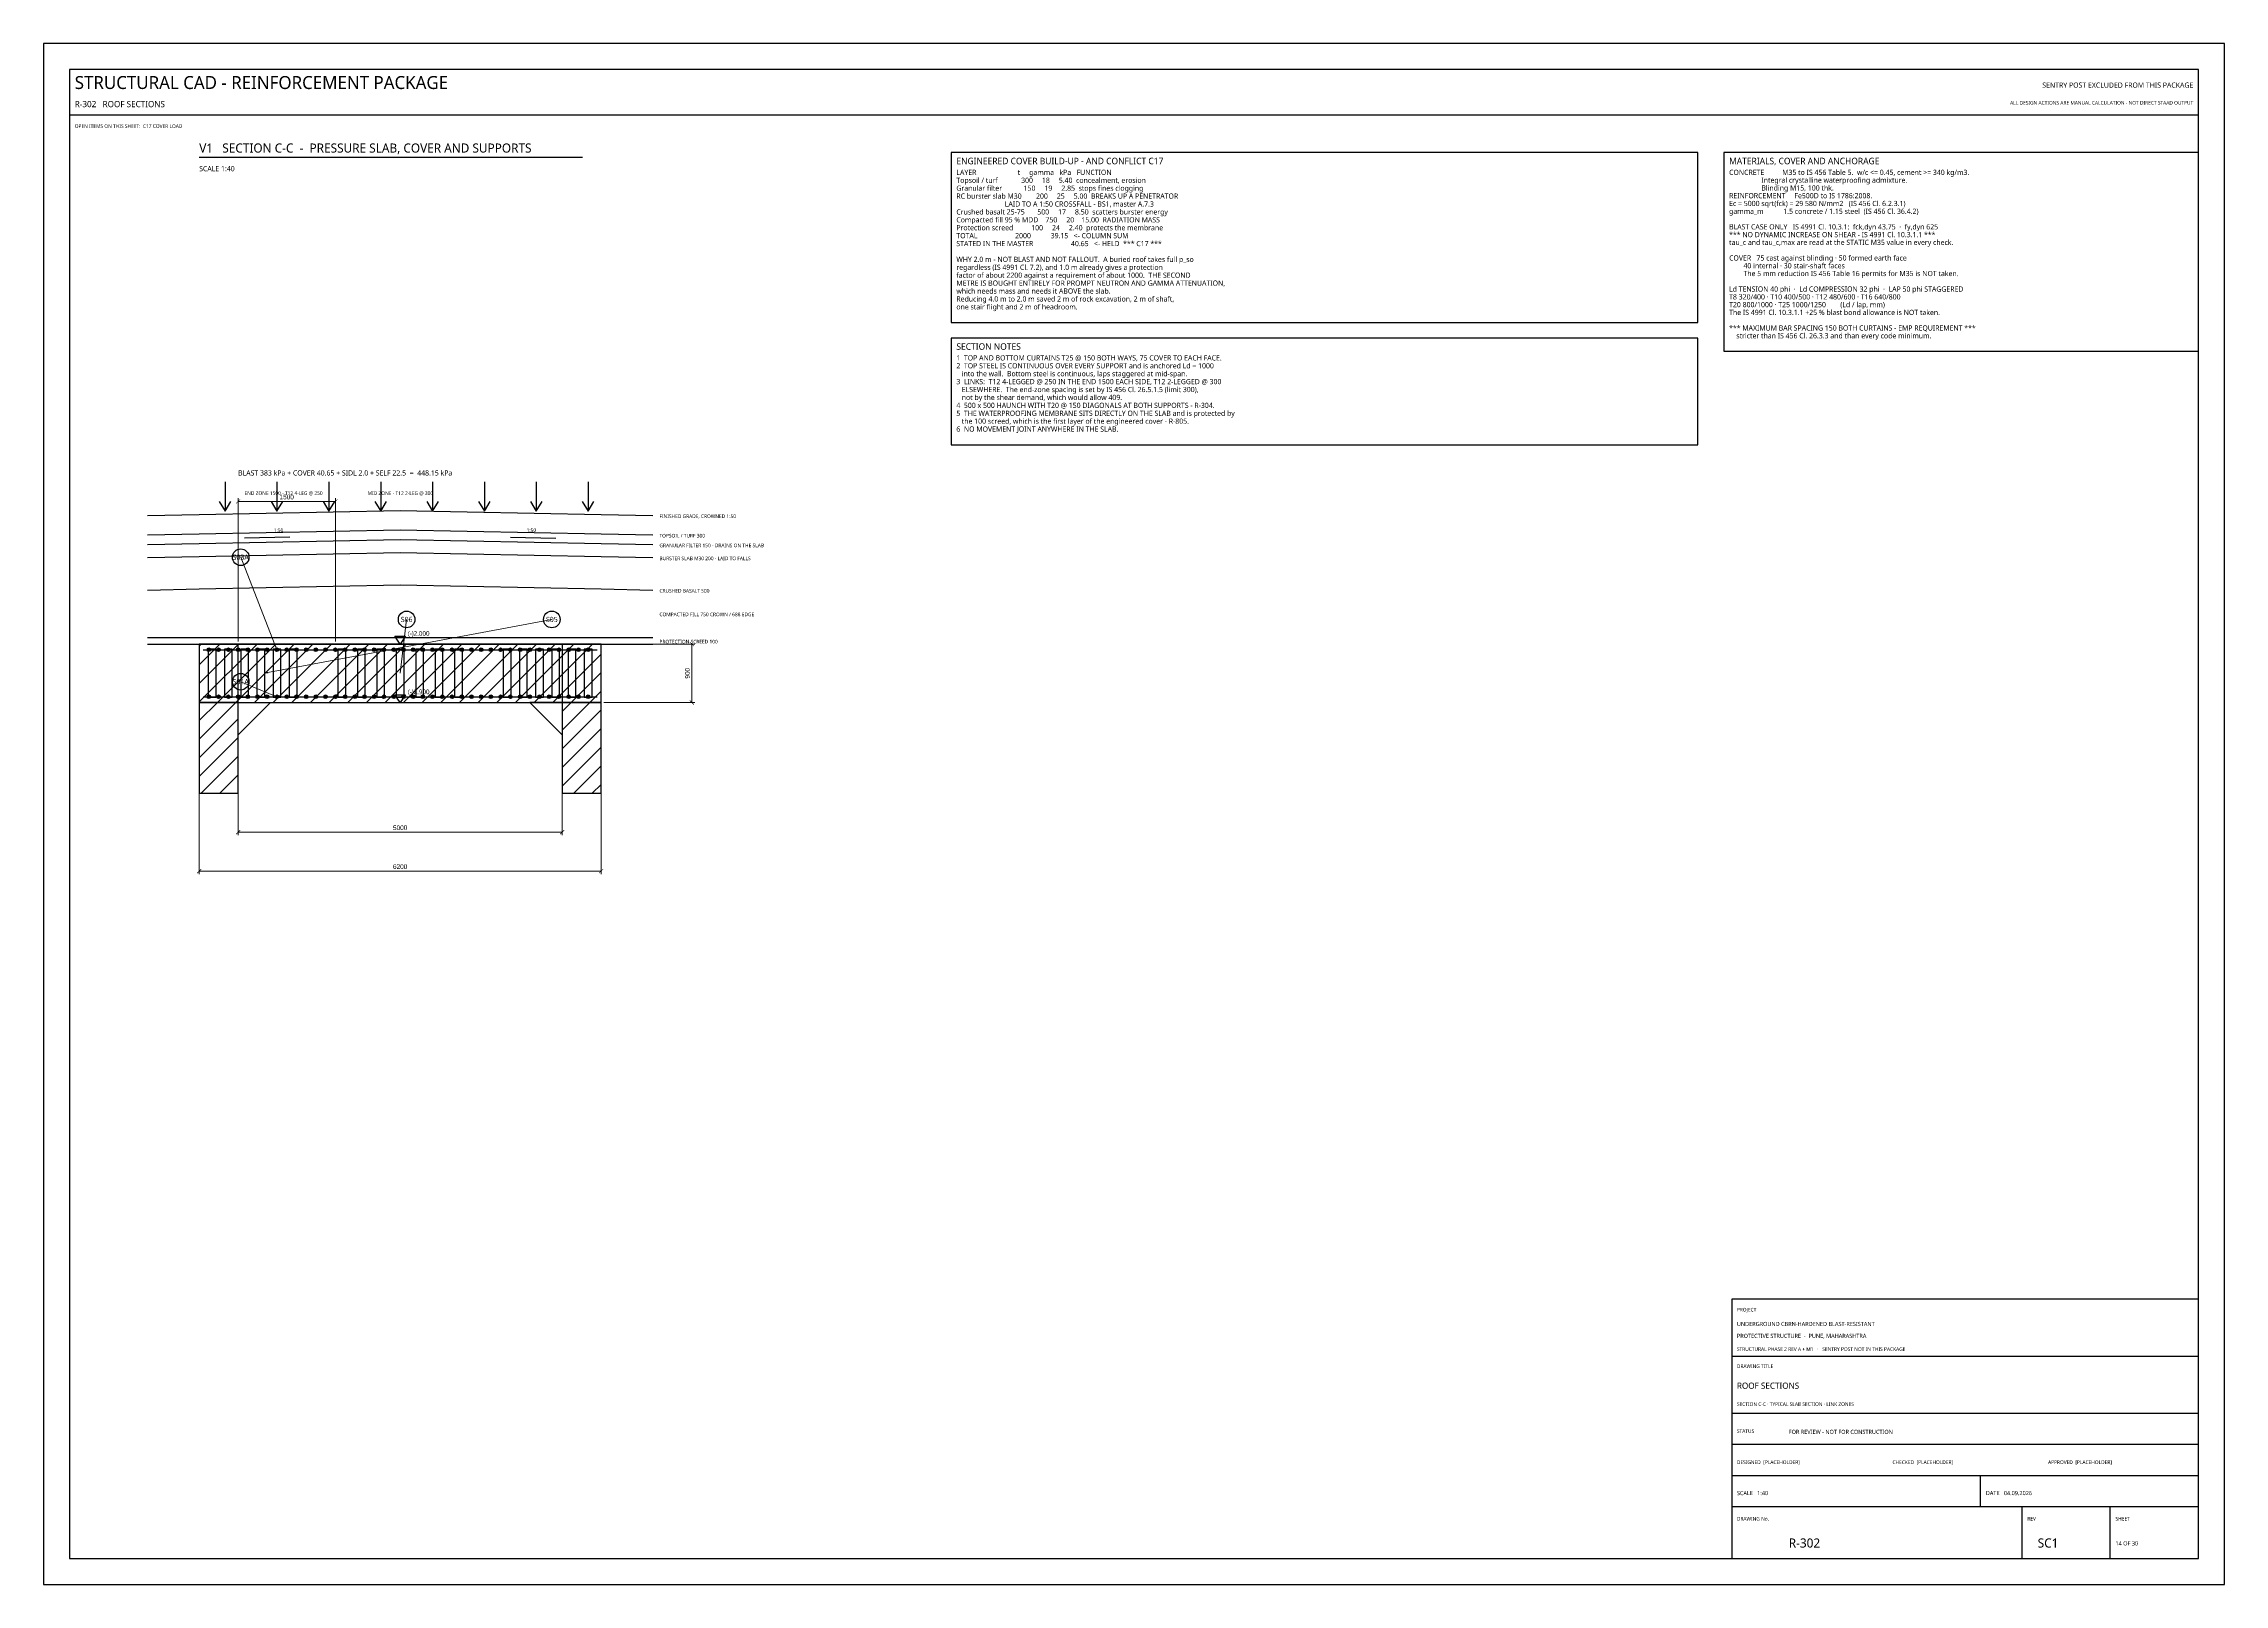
# Model space of a CAD drawing. Header units: millimetres. Extents: x 0 to 841, y 0 to 594.
import ezdxf
from ezdxf.enums import TextEntityAlignment as Align

# ---------------------------------------------------------------- set-up
doc = ezdxf.new("R2010")
doc.units = ezdxf.units.MM
for name, color, linetype in [('S-BLAST', 1, 'Continuous'), ('S-CALLOUT', 2, 'Continuous'), ('S-CONCRETE', 7, 'Continuous'), ('S-DIM', 4, 'Continuous'), ('S-EXISTING', 8, 'Continuous'), ('S-HATCH', 8, 'Continuous'), ('S-LEVEL', 4, 'Continuous'), ('S-NOTE', 7, 'Continuous'), ('S-REBAR-MAIN', 1, 'Continuous'), ('S-REBAR-STIRRUP', 6, 'Continuous'), ('S-TEXT', 7, 'Continuous'), ('S-TITLE', 7, 'Continuous'), ('S-WATERPROOF', 30, 'Continuous')]:
    doc.layers.add(name, color=color, linetype=linetype)
doc.styles.add('OpenSans', font='OpenSans-Regular.ttf')
doc.dimstyles.new('SC-DIM', dxfattribs={"dimtxt": 1.8, "dimasz": 1.6, "dimexe": 1.2, "dimexo": 1, "dimgap": 0.8, "dimtad": 1, "dimdec": 0, "dimblk": 'ARCHTICK', "dimcen": 2.5, "dimclrd": 4, "dimclre": 4, "dimclrt": 4, "dimazin": 3, "dimtfac": 1, "dimtmove": 0, "dimatfit": 3, "dimlwd": 13, "dimlwe": 13})

# ---------------------------------------------------------------- blocks, each defined once
blk = doc.blocks.new('_ARCHTICK')
at = {"color": 0, "linetype": 'BYBLOCK', "const_width": 0.15}
blk.add_lwpolyline([(-0.5, -0.5), (0.5, 0.5)], dxfattribs=at)
blk = doc.blocks.new('LEVELMK')
at = {"layer": 'S-LEVEL'}
blk.add_lwpolyline([(0, 0), (-2, 3), (2, 3), (0, 0)], close=True, dxfattribs=at)
blk = doc.blocks.new('BARMARK')
at = {"layer": 'S-CALLOUT'}
blk.add_circle((0, 0), 3.2, dxfattribs=at)

msp = doc.modelspace()

# ---------------------------------------------------------------- hatches: boundary and pattern name
at = {"layer": 'S-HATCH'}
h = msp.add_hatch(dxfattribs=at)
h.set_pattern_fill('ANSI31', scale=1.6)
h.paths.add_polyline_path([(60, 340), (215, 340), (215, 362.5), (60, 362.5)])
h = msp.add_hatch(dxfattribs=at)
h.set_pattern_fill('ANSI31', scale=1.6)
h.paths.add_polyline_path([(60, 305), (75, 305), (75, 340), (60, 340)])
h = msp.add_hatch(dxfattribs=at)
h.set_pattern_fill('ANSI31', scale=1.6)
h.paths.add_polyline_path([(200, 305), (215, 305), (215, 340), (200, 340)])
at = {"layer": 'S-REBAR-MAIN'}
for points in [[(64.45, 360.325), (64.397, 360.593), (64.245, 360.82), (64.018, 360.972), (63.75, 361.025), (63.482, 360.972), (63.255, 360.82), (63.103, 360.593), (63.05, 360.325), (63.103, 360.057), (63.255, 359.83), (63.482, 359.678), (63.75, 359.625), (64.018, 359.678), (64.245, 359.83), (64.397, 360.057)], [(68.2, 360.325), (68.147, 360.593), (67.995, 360.82), (67.768, 360.972), (67.5, 361.025), (67.232, 360.972), (67.005, 360.82), (66.853, 360.593), (66.8, 360.325), (66.853, 360.057), (67.005, 359.83), (67.232, 359.678), (67.5, 359.625), (67.768, 359.678), (67.995, 359.83), (68.147, 360.057)], [(71.95, 360.325), (71.897, 360.593), (71.745, 360.82), (71.518, 360.972), (71.25, 361.025), (70.982, 360.972), (70.755, 360.82), (70.603, 360.593), (70.55, 360.325), (70.603, 360.057), (70.755, 359.83), (70.982, 359.678), (71.25, 359.625), (71.518, 359.678), (71.745, 359.83), (71.897, 360.057)], [(75.7, 360.325), (75.647, 360.593), (75.495, 360.82), (75.268, 360.972), (75, 361.025), (74.732, 360.972), (74.505, 360.82), (74.353, 360.593), (74.3, 360.325), (74.353, 360.057), (74.505, 359.83), (74.732, 359.678), (75, 359.625), (75.268, 359.678), (75.495, 359.83), (75.647, 360.057)], [(79.45, 360.325), (79.397, 360.593), (79.245, 360.82), (79.018, 360.972), (78.75, 361.025), (78.482, 360.972), (78.255, 360.82), (78.103, 360.593), (78.05, 360.325), (78.103, 360.057), (78.255, 359.83), (78.482, 359.678), (78.75, 359.625), (79.018, 359.678), (79.245, 359.83), (79.397, 360.057)], [(83.2, 360.325), (83.147, 360.593), (82.995, 360.82), (82.768, 360.972), (82.5, 361.025), (82.232, 360.972), (82.005, 360.82), (81.853, 360.593), (81.8, 360.325), (81.853, 360.057), (82.005, 359.83), (82.232, 359.678), (82.5, 359.625), (82.768, 359.678), (82.995, 359.83), (83.147, 360.057)], [(86.95, 360.325), (86.897, 360.593), (86.745, 360.82), (86.518, 360.972), (86.25, 361.025), (85.982, 360.972), (85.755, 360.82), (85.603, 360.593), (85.55, 360.325), (85.603, 360.057), (85.755, 359.83), (85.982, 359.678), (86.25, 359.625), (86.518, 359.678), (86.745, 359.83), (86.897, 360.057)], [(90.7, 360.325), (90.647, 360.593), (90.495, 360.82), (90.268, 360.972), (90, 361.025), (89.732, 360.972), (89.505, 360.82), (89.353, 360.593), (89.3, 360.325), (89.353, 360.057), (89.505, 359.83), (89.732, 359.678), (90, 359.625), (90.268, 359.678), (90.495, 359.83), (90.647, 360.057)], [(94.45, 360.325), (94.397, 360.593), (94.245, 360.82), (94.018, 360.972), (93.75, 361.025), (93.482, 360.972), (93.255, 360.82), (93.103, 360.593), (93.05, 360.325), (93.103, 360.057), (93.255, 359.83), (93.482, 359.678), (93.75, 359.625), (94.018, 359.678), (94.245, 359.83), (94.397, 360.057)], [(98.2, 360.325), (98.147, 360.593), (97.995, 360.82), (97.768, 360.972), (97.5, 361.025), (97.232, 360.972), (97.005, 360.82), (96.853, 360.593), (96.8, 360.325), (96.853, 360.057), (97.005, 359.83), (97.232, 359.678), (97.5, 359.625), (97.768, 359.678), (97.995, 359.83), (98.147, 360.057)], [(101.95, 360.325), (101.897, 360.593), (101.745, 360.82), (101.518, 360.972), (101.25, 361.025), (100.982, 360.972), (100.755, 360.82), (100.603, 360.593), (100.55, 360.325), (100.603, 360.057), (100.755, 359.83), (100.982, 359.678), (101.25, 359.625), (101.518, 359.678), (101.745, 359.83), (101.897, 360.057)], [(105.7, 360.325), (105.647, 360.593), (105.495, 360.82), (105.268, 360.972), (105, 361.025), (104.732, 360.972), (104.505, 360.82), (104.353, 360.593), (104.3, 360.325), (104.353, 360.057), (104.505, 359.83), (104.732, 359.678), (105, 359.625), (105.268, 359.678), (105.495, 359.83), (105.647, 360.057)], [(109.45, 360.325), (109.397, 360.593), (109.245, 360.82), (109.018, 360.972), (108.75, 361.025), (108.482, 360.972), (108.255, 360.82), (108.103, 360.593), (108.05, 360.325), (108.103, 360.057), (108.255, 359.83), (108.482, 359.678), (108.75, 359.625), (109.018, 359.678), (109.245, 359.83), (109.397, 360.057)], [(113.2, 360.325), (113.147, 360.593), (112.995, 360.82), (112.768, 360.972), (112.5, 361.025), (112.232, 360.972), (112.005, 360.82), (111.853, 360.593), (111.8, 360.325), (111.853, 360.057), (112.005, 359.83), (112.232, 359.678), (112.5, 359.625), (112.768, 359.678), (112.995, 359.83), (113.147, 360.057)], [(116.95, 360.325), (116.897, 360.593), (116.745, 360.82), (116.518, 360.972), (116.25, 361.025), (115.982, 360.972), (115.755, 360.82), (115.603, 360.593), (115.55, 360.325), (115.603, 360.057), (115.755, 359.83), (115.982, 359.678), (116.25, 359.625), (116.518, 359.678), (116.745, 359.83), (116.897, 360.057)], [(120.7, 360.325), (120.647, 360.593), (120.495, 360.82), (120.268, 360.972), (120, 361.025), (119.732, 360.972), (119.505, 360.82), (119.353, 360.593), (119.3, 360.325), (119.353, 360.057), (119.505, 359.83), (119.732, 359.678), (120, 359.625), (120.268, 359.678), (120.495, 359.83), (120.647, 360.057)], [(124.45, 360.325), (124.397, 360.593), (124.245, 360.82), (124.018, 360.972), (123.75, 361.025), (123.482, 360.972), (123.255, 360.82), (123.103, 360.593), (123.05, 360.325), (123.103, 360.057), (123.255, 359.83), (123.482, 359.678), (123.75, 359.625), (124.018, 359.678), (124.245, 359.83), (124.397, 360.057)], [(128.2, 360.325), (128.147, 360.593), (127.995, 360.82), (127.768, 360.972), (127.5, 361.025), (127.232, 360.972), (127.005, 360.82), (126.853, 360.593), (126.8, 360.325), (126.853, 360.057), (127.005, 359.83), (127.232, 359.678), (127.5, 359.625), (127.768, 359.678), (127.995, 359.83), (128.147, 360.057)], [(131.95, 360.325), (131.897, 360.593), (131.745, 360.82), (131.518, 360.972), (131.25, 361.025), (130.982, 360.972), (130.755, 360.82), (130.603, 360.593), (130.55, 360.325), (130.603, 360.057), (130.755, 359.83), (130.982, 359.678), (131.25, 359.625), (131.518, 359.678), (131.745, 359.83), (131.897, 360.057)], [(135.7, 360.325), (135.647, 360.593), (135.495, 360.82), (135.268, 360.972), (135, 361.025), (134.732, 360.972), (134.505, 360.82), (134.353, 360.593), (134.3, 360.325), (134.353, 360.057), (134.505, 359.83), (134.732, 359.678), (135, 359.625), (135.268, 359.678), (135.495, 359.83), (135.647, 360.057)], [(139.45, 360.325), (139.397, 360.593), (139.245, 360.82), (139.018, 360.972), (138.75, 361.025), (138.482, 360.972), (138.255, 360.82), (138.103, 360.593), (138.05, 360.325), (138.103, 360.057), (138.255, 359.83), (138.482, 359.678), (138.75, 359.625), (139.018, 359.678), (139.245, 359.83), (139.397, 360.057)], [(143.2, 360.325), (143.147, 360.593), (142.995, 360.82), (142.768, 360.972), (142.5, 361.025), (142.232, 360.972), (142.005, 360.82), (141.853, 360.593), (141.8, 360.325), (141.853, 360.057), (142.005, 359.83), (142.232, 359.678), (142.5, 359.625), (142.768, 359.678), (142.995, 359.83), (143.147, 360.057)], [(146.95, 360.325), (146.897, 360.593), (146.745, 360.82), (146.518, 360.972), (146.25, 361.025), (145.982, 360.972), (145.755, 360.82), (145.603, 360.593), (145.55, 360.325), (145.603, 360.057), (145.755, 359.83), (145.982, 359.678), (146.25, 359.625), (146.518, 359.678), (146.745, 359.83), (146.897, 360.057)], [(150.7, 360.325), (150.647, 360.593), (150.495, 360.82), (150.268, 360.972), (150, 361.025), (149.732, 360.972), (149.505, 360.82), (149.353, 360.593), (149.3, 360.325), (149.353, 360.057), (149.505, 359.83), (149.732, 359.678), (150, 359.625), (150.268, 359.678), (150.495, 359.83), (150.647, 360.057)], [(154.45, 360.325), (154.397, 360.593), (154.245, 360.82), (154.018, 360.972), (153.75, 361.025), (153.482, 360.972), (153.255, 360.82), (153.103, 360.593), (153.05, 360.325), (153.103, 360.057), (153.255, 359.83), (153.482, 359.678), (153.75, 359.625), (154.018, 359.678), (154.245, 359.83), (154.397, 360.057)], [(158.2, 360.325), (158.147, 360.593), (157.995, 360.82), (157.768, 360.972), (157.5, 361.025), (157.232, 360.972), (157.005, 360.82), (156.853, 360.593), (156.8, 360.325), (156.853, 360.057), (157.005, 359.83), (157.232, 359.678), (157.5, 359.625), (157.768, 359.678), (157.995, 359.83), (158.147, 360.057)], [(161.95, 360.325), (161.897, 360.593), (161.745, 360.82), (161.518, 360.972), (161.25, 361.025), (160.982, 360.972), (160.755, 360.82), (160.603, 360.593), (160.55, 360.325), (160.603, 360.057), (160.755, 359.83), (160.982, 359.678), (161.25, 359.625), (161.518, 359.678), (161.745, 359.83), (161.897, 360.057)], [(165.7, 360.325), (165.647, 360.593), (165.495, 360.82), (165.268, 360.972), (165, 361.025), (164.732, 360.972), (164.505, 360.82), (164.353, 360.593), (164.3, 360.325), (164.353, 360.057), (164.505, 359.83), (164.732, 359.678), (165, 359.625), (165.268, 359.678), (165.495, 359.83), (165.647, 360.057)], [(169.45, 360.325), (169.397, 360.593), (169.245, 360.82), (169.018, 360.972), (168.75, 361.025), (168.482, 360.972), (168.255, 360.82), (168.103, 360.593), (168.05, 360.325), (168.103, 360.057), (168.255, 359.83), (168.482, 359.678), (168.75, 359.625), (169.018, 359.678), (169.245, 359.83), (169.397, 360.057)], [(173.2, 360.325), (173.147, 360.593), (172.995, 360.82), (172.768, 360.972), (172.5, 361.025), (172.232, 360.972), (172.005, 360.82), (171.853, 360.593), (171.8, 360.325), (171.853, 360.057), (172.005, 359.83), (172.232, 359.678), (172.5, 359.625), (172.768, 359.678), (172.995, 359.83), (173.147, 360.057)], [(176.95, 360.325), (176.897, 360.593), (176.745, 360.82), (176.518, 360.972), (176.25, 361.025), (175.982, 360.972), (175.755, 360.82), (175.603, 360.593), (175.55, 360.325), (175.603, 360.057), (175.755, 359.83), (175.982, 359.678), (176.25, 359.625), (176.518, 359.678), (176.745, 359.83), (176.897, 360.057)], [(180.7, 360.325), (180.647, 360.593), (180.495, 360.82), (180.268, 360.972), (180, 361.025), (179.732, 360.972), (179.505, 360.82), (179.353, 360.593), (179.3, 360.325), (179.353, 360.057), (179.505, 359.83), (179.732, 359.678), (180, 359.625), (180.268, 359.678), (180.495, 359.83), (180.647, 360.057)], [(184.45, 360.325), (184.397, 360.593), (184.245, 360.82), (184.018, 360.972), (183.75, 361.025), (183.482, 360.972), (183.255, 360.82), (183.103, 360.593), (183.05, 360.325), (183.103, 360.057), (183.255, 359.83), (183.482, 359.678), (183.75, 359.625), (184.018, 359.678), (184.245, 359.83), (184.397, 360.057)], [(188.2, 360.325), (188.147, 360.593), (187.995, 360.82), (187.768, 360.972), (187.5, 361.025), (187.232, 360.972), (187.005, 360.82), (186.853, 360.593), (186.8, 360.325), (186.853, 360.057), (187.005, 359.83), (187.232, 359.678), (187.5, 359.625), (187.768, 359.678), (187.995, 359.83), (188.147, 360.057)], [(191.95, 360.325), (191.897, 360.593), (191.745, 360.82), (191.518, 360.972), (191.25, 361.025), (190.982, 360.972), (190.755, 360.82), (190.603, 360.593), (190.55, 360.325), (190.603, 360.057), (190.755, 359.83), (190.982, 359.678), (191.25, 359.625), (191.518, 359.678), (191.745, 359.83), (191.897, 360.057)], [(195.7, 360.325), (195.647, 360.593), (195.495, 360.82), (195.268, 360.972), (195, 361.025), (194.732, 360.972), (194.505, 360.82), (194.353, 360.593), (194.3, 360.325), (194.353, 360.057), (194.505, 359.83), (194.732, 359.678), (195, 359.625), (195.268, 359.678), (195.495, 359.83), (195.647, 360.057)], [(199.45, 360.325), (199.397, 360.593), (199.245, 360.82), (199.018, 360.972), (198.75, 361.025), (198.482, 360.972), (198.255, 360.82), (198.103, 360.593), (198.05, 360.325), (198.103, 360.057), (198.255, 359.83), (198.482, 359.678), (198.75, 359.625), (199.018, 359.678), (199.245, 359.83), (199.397, 360.057)], [(203.2, 360.325), (203.147, 360.593), (202.995, 360.82), (202.768, 360.972), (202.5, 361.025), (202.232, 360.972), (202.005, 360.82), (201.853, 360.593), (201.8, 360.325), (201.853, 360.057), (202.005, 359.83), (202.232, 359.678), (202.5, 359.625), (202.768, 359.678), (202.995, 359.83), (203.147, 360.057)], [(206.95, 360.325), (206.897, 360.593), (206.745, 360.82), (206.518, 360.972), (206.25, 361.025), (205.982, 360.972), (205.755, 360.82), (205.603, 360.593), (205.55, 360.325), (205.603, 360.057), (205.755, 359.83), (205.982, 359.678), (206.25, 359.625), (206.518, 359.678), (206.745, 359.83), (206.897, 360.057)], [(210.7, 360.325), (210.647, 360.593), (210.495, 360.82), (210.268, 360.972), (210, 361.025), (209.732, 360.972), (209.505, 360.82), (209.353, 360.593), (209.3, 360.325), (209.353, 360.057), (209.505, 359.83), (209.732, 359.678), (210, 359.625), (210.268, 359.678), (210.495, 359.83), (210.647, 360.057)], [(64.45, 342.2), (64.397, 342.468), (64.245, 342.695), (64.018, 342.847), (63.75, 342.9), (63.482, 342.847), (63.255, 342.695), (63.103, 342.468), (63.05, 342.2), (63.103, 341.932), (63.255, 341.705), (63.482, 341.553), (63.75, 341.5), (64.018, 341.553), (64.245, 341.705), (64.397, 341.932)], [(68.2, 342.2), (68.147, 342.468), (67.995, 342.695), (67.768, 342.847), (67.5, 342.9), (67.232, 342.847), (67.005, 342.695), (66.853, 342.468), (66.8, 342.2), (66.853, 341.932), (67.005, 341.705), (67.232, 341.553), (67.5, 341.5), (67.768, 341.553), (67.995, 341.705), (68.147, 341.932)], [(71.95, 342.2), (71.897, 342.468), (71.745, 342.695), (71.518, 342.847), (71.25, 342.9), (70.982, 342.847), (70.755, 342.695), (70.603, 342.468), (70.55, 342.2), (70.603, 341.932), (70.755, 341.705), (70.982, 341.553), (71.25, 341.5), (71.518, 341.553), (71.745, 341.705), (71.897, 341.932)], [(75.7, 342.2), (75.647, 342.468), (75.495, 342.695), (75.268, 342.847), (75, 342.9), (74.732, 342.847), (74.505, 342.695), (74.353, 342.468), (74.3, 342.2), (74.353, 341.932), (74.505, 341.705), (74.732, 341.553), (75, 341.5), (75.268, 341.553), (75.495, 341.705), (75.647, 341.932)], [(79.45, 342.2), (79.397, 342.468), (79.245, 342.695), (79.018, 342.847), (78.75, 342.9), (78.482, 342.847), (78.255, 342.695), (78.103, 342.468), (78.05, 342.2), (78.103, 341.932), (78.255, 341.705), (78.482, 341.553), (78.75, 341.5), (79.018, 341.553), (79.245, 341.705), (79.397, 341.932)], [(83.2, 342.2), (83.147, 342.468), (82.995, 342.695), (82.768, 342.847), (82.5, 342.9), (82.232, 342.847), (82.005, 342.695), (81.853, 342.468), (81.8, 342.2), (81.853, 341.932), (82.005, 341.705), (82.232, 341.553), (82.5, 341.5), (82.768, 341.553), (82.995, 341.705), (83.147, 341.932)], [(86.95, 342.2), (86.897, 342.468), (86.745, 342.695), (86.518, 342.847), (86.25, 342.9), (85.982, 342.847), (85.755, 342.695), (85.603, 342.468), (85.55, 342.2), (85.603, 341.932), (85.755, 341.705), (85.982, 341.553), (86.25, 341.5), (86.518, 341.553), (86.745, 341.705), (86.897, 341.932)], [(90.7, 342.2), (90.647, 342.468), (90.495, 342.695), (90.268, 342.847), (90, 342.9), (89.732, 342.847), (89.505, 342.695), (89.353, 342.468), (89.3, 342.2), (89.353, 341.932), (89.505, 341.705), (89.732, 341.553), (90, 341.5), (90.268, 341.553), (90.495, 341.705), (90.647, 341.932)], [(94.45, 342.2), (94.397, 342.468), (94.245, 342.695), (94.018, 342.847), (93.75, 342.9), (93.482, 342.847), (93.255, 342.695), (93.103, 342.468), (93.05, 342.2), (93.103, 341.932), (93.255, 341.705), (93.482, 341.553), (93.75, 341.5), (94.018, 341.553), (94.245, 341.705), (94.397, 341.932)], [(98.2, 342.2), (98.147, 342.468), (97.995, 342.695), (97.768, 342.847), (97.5, 342.9), (97.232, 342.847), (97.005, 342.695), (96.853, 342.468), (96.8, 342.2), (96.853, 341.932), (97.005, 341.705), (97.232, 341.553), (97.5, 341.5), (97.768, 341.553), (97.995, 341.705), (98.147, 341.932)], [(101.95, 342.2), (101.897, 342.468), (101.745, 342.695), (101.518, 342.847), (101.25, 342.9), (100.982, 342.847), (100.755, 342.695), (100.603, 342.468), (100.55, 342.2), (100.603, 341.932), (100.755, 341.705), (100.982, 341.553), (101.25, 341.5), (101.518, 341.553), (101.745, 341.705), (101.897, 341.932)], [(105.7, 342.2), (105.647, 342.468), (105.495, 342.695), (105.268, 342.847), (105, 342.9), (104.732, 342.847), (104.505, 342.695), (104.353, 342.468), (104.3, 342.2), (104.353, 341.932), (104.505, 341.705), (104.732, 341.553), (105, 341.5), (105.268, 341.553), (105.495, 341.705), (105.647, 341.932)], [(109.45, 342.2), (109.397, 342.468), (109.245, 342.695), (109.018, 342.847), (108.75, 342.9), (108.482, 342.847), (108.255, 342.695), (108.103, 342.468), (108.05, 342.2), (108.103, 341.932), (108.255, 341.705), (108.482, 341.553), (108.75, 341.5), (109.018, 341.553), (109.245, 341.705), (109.397, 341.932)], [(113.2, 342.2), (113.147, 342.468), (112.995, 342.695), (112.768, 342.847), (112.5, 342.9), (112.232, 342.847), (112.005, 342.695), (111.853, 342.468), (111.8, 342.2), (111.853, 341.932), (112.005, 341.705), (112.232, 341.553), (112.5, 341.5), (112.768, 341.553), (112.995, 341.705), (113.147, 341.932)], [(116.95, 342.2), (116.897, 342.468), (116.745, 342.695), (116.518, 342.847), (116.25, 342.9), (115.982, 342.847), (115.755, 342.695), (115.603, 342.468), (115.55, 342.2), (115.603, 341.932), (115.755, 341.705), (115.982, 341.553), (116.25, 341.5), (116.518, 341.553), (116.745, 341.705), (116.897, 341.932)], [(120.7, 342.2), (120.647, 342.468), (120.495, 342.695), (120.268, 342.847), (120, 342.9), (119.732, 342.847), (119.505, 342.695), (119.353, 342.468), (119.3, 342.2), (119.353, 341.932), (119.505, 341.705), (119.732, 341.553), (120, 341.5), (120.268, 341.553), (120.495, 341.705), (120.647, 341.932)], [(124.45, 342.2), (124.397, 342.468), (124.245, 342.695), (124.018, 342.847), (123.75, 342.9), (123.482, 342.847), (123.255, 342.695), (123.103, 342.468), (123.05, 342.2), (123.103, 341.932), (123.255, 341.705), (123.482, 341.553), (123.75, 341.5), (124.018, 341.553), (124.245, 341.705), (124.397, 341.932)], [(128.2, 342.2), (128.147, 342.468), (127.995, 342.695), (127.768, 342.847), (127.5, 342.9), (127.232, 342.847), (127.005, 342.695), (126.853, 342.468), (126.8, 342.2), (126.853, 341.932), (127.005, 341.705), (127.232, 341.553), (127.5, 341.5), (127.768, 341.553), (127.995, 341.705), (128.147, 341.932)], [(131.95, 342.2), (131.897, 342.468), (131.745, 342.695), (131.518, 342.847), (131.25, 342.9), (130.982, 342.847), (130.755, 342.695), (130.603, 342.468), (130.55, 342.2), (130.603, 341.932), (130.755, 341.705), (130.982, 341.553), (131.25, 341.5), (131.518, 341.553), (131.745, 341.705), (131.897, 341.932)], [(135.7, 342.2), (135.647, 342.468), (135.495, 342.695), (135.268, 342.847), (135, 342.9), (134.732, 342.847), (134.505, 342.695), (134.353, 342.468), (134.3, 342.2), (134.353, 341.932), (134.505, 341.705), (134.732, 341.553), (135, 341.5), (135.268, 341.553), (135.495, 341.705), (135.647, 341.932)], [(139.45, 342.2), (139.397, 342.468), (139.245, 342.695), (139.018, 342.847), (138.75, 342.9), (138.482, 342.847), (138.255, 342.695), (138.103, 342.468), (138.05, 342.2), (138.103, 341.932), (138.255, 341.705), (138.482, 341.553), (138.75, 341.5), (139.018, 341.553), (139.245, 341.705), (139.397, 341.932)], [(143.2, 342.2), (143.147, 342.468), (142.995, 342.695), (142.768, 342.847), (142.5, 342.9), (142.232, 342.847), (142.005, 342.695), (141.853, 342.468), (141.8, 342.2), (141.853, 341.932), (142.005, 341.705), (142.232, 341.553), (142.5, 341.5), (142.768, 341.553), (142.995, 341.705), (143.147, 341.932)], [(146.95, 342.2), (146.897, 342.468), (146.745, 342.695), (146.518, 342.847), (146.25, 342.9), (145.982, 342.847), (145.755, 342.695), (145.603, 342.468), (145.55, 342.2), (145.603, 341.932), (145.755, 341.705), (145.982, 341.553), (146.25, 341.5), (146.518, 341.553), (146.745, 341.705), (146.897, 341.932)], [(150.7, 342.2), (150.647, 342.468), (150.495, 342.695), (150.268, 342.847), (150, 342.9), (149.732, 342.847), (149.505, 342.695), (149.353, 342.468), (149.3, 342.2), (149.353, 341.932), (149.505, 341.705), (149.732, 341.553), (150, 341.5), (150.268, 341.553), (150.495, 341.705), (150.647, 341.932)], [(154.45, 342.2), (154.397, 342.468), (154.245, 342.695), (154.018, 342.847), (153.75, 342.9), (153.482, 342.847), (153.255, 342.695), (153.103, 342.468), (153.05, 342.2), (153.103, 341.932), (153.255, 341.705), (153.482, 341.553), (153.75, 341.5), (154.018, 341.553), (154.245, 341.705), (154.397, 341.932)], [(158.2, 342.2), (158.147, 342.468), (157.995, 342.695), (157.768, 342.847), (157.5, 342.9), (157.232, 342.847), (157.005, 342.695), (156.853, 342.468), (156.8, 342.2), (156.853, 341.932), (157.005, 341.705), (157.232, 341.553), (157.5, 341.5), (157.768, 341.553), (157.995, 341.705), (158.147, 341.932)], [(161.95, 342.2), (161.897, 342.468), (161.745, 342.695), (161.518, 342.847), (161.25, 342.9), (160.982, 342.847), (160.755, 342.695), (160.603, 342.468), (160.55, 342.2), (160.603, 341.932), (160.755, 341.705), (160.982, 341.553), (161.25, 341.5), (161.518, 341.553), (161.745, 341.705), (161.897, 341.932)], [(165.7, 342.2), (165.647, 342.468), (165.495, 342.695), (165.268, 342.847), (165, 342.9), (164.732, 342.847), (164.505, 342.695), (164.353, 342.468), (164.3, 342.2), (164.353, 341.932), (164.505, 341.705), (164.732, 341.553), (165, 341.5), (165.268, 341.553), (165.495, 341.705), (165.647, 341.932)], [(169.45, 342.2), (169.397, 342.468), (169.245, 342.695), (169.018, 342.847), (168.75, 342.9), (168.482, 342.847), (168.255, 342.695), (168.103, 342.468), (168.05, 342.2), (168.103, 341.932), (168.255, 341.705), (168.482, 341.553), (168.75, 341.5), (169.018, 341.553), (169.245, 341.705), (169.397, 341.932)], [(173.2, 342.2), (173.147, 342.468), (172.995, 342.695), (172.768, 342.847), (172.5, 342.9), (172.232, 342.847), (172.005, 342.695), (171.853, 342.468), (171.8, 342.2), (171.853, 341.932), (172.005, 341.705), (172.232, 341.553), (172.5, 341.5), (172.768, 341.553), (172.995, 341.705), (173.147, 341.932)], [(176.95, 342.2), (176.897, 342.468), (176.745, 342.695), (176.518, 342.847), (176.25, 342.9), (175.982, 342.847), (175.755, 342.695), (175.603, 342.468), (175.55, 342.2), (175.603, 341.932), (175.755, 341.705), (175.982, 341.553), (176.25, 341.5), (176.518, 341.553), (176.745, 341.705), (176.897, 341.932)], [(180.7, 342.2), (180.647, 342.468), (180.495, 342.695), (180.268, 342.847), (180, 342.9), (179.732, 342.847), (179.505, 342.695), (179.353, 342.468), (179.3, 342.2), (179.353, 341.932), (179.505, 341.705), (179.732, 341.553), (180, 341.5), (180.268, 341.553), (180.495, 341.705), (180.647, 341.932)], [(184.45, 342.2), (184.397, 342.468), (184.245, 342.695), (184.018, 342.847), (183.75, 342.9), (183.482, 342.847), (183.255, 342.695), (183.103, 342.468), (183.05, 342.2), (183.103, 341.932), (183.255, 341.705), (183.482, 341.553), (183.75, 341.5), (184.018, 341.553), (184.245, 341.705), (184.397, 341.932)], [(188.2, 342.2), (188.147, 342.468), (187.995, 342.695), (187.768, 342.847), (187.5, 342.9), (187.232, 342.847), (187.005, 342.695), (186.853, 342.468), (186.8, 342.2), (186.853, 341.932), (187.005, 341.705), (187.232, 341.553), (187.5, 341.5), (187.768, 341.553), (187.995, 341.705), (188.147, 341.932)], [(191.95, 342.2), (191.897, 342.468), (191.745, 342.695), (191.518, 342.847), (191.25, 342.9), (190.982, 342.847), (190.755, 342.695), (190.603, 342.468), (190.55, 342.2), (190.603, 341.932), (190.755, 341.705), (190.982, 341.553), (191.25, 341.5), (191.518, 341.553), (191.745, 341.705), (191.897, 341.932)], [(195.7, 342.2), (195.647, 342.468), (195.495, 342.695), (195.268, 342.847), (195, 342.9), (194.732, 342.847), (194.505, 342.695), (194.353, 342.468), (194.3, 342.2), (194.353, 341.932), (194.505, 341.705), (194.732, 341.553), (195, 341.5), (195.268, 341.553), (195.495, 341.705), (195.647, 341.932)], [(199.45, 342.2), (199.397, 342.468), (199.245, 342.695), (199.018, 342.847), (198.75, 342.9), (198.482, 342.847), (198.255, 342.695), (198.103, 342.468), (198.05, 342.2), (198.103, 341.932), (198.255, 341.705), (198.482, 341.553), (198.75, 341.5), (199.018, 341.553), (199.245, 341.705), (199.397, 341.932)], [(203.2, 342.2), (203.147, 342.468), (202.995, 342.695), (202.768, 342.847), (202.5, 342.9), (202.232, 342.847), (202.005, 342.695), (201.853, 342.468), (201.8, 342.2), (201.853, 341.932), (202.005, 341.705), (202.232, 341.553), (202.5, 341.5), (202.768, 341.553), (202.995, 341.705), (203.147, 341.932)], [(206.95, 342.2), (206.897, 342.468), (206.745, 342.695), (206.518, 342.847), (206.25, 342.9), (205.982, 342.847), (205.755, 342.695), (205.603, 342.468), (205.55, 342.2), (205.603, 341.932), (205.755, 341.705), (205.982, 341.553), (206.25, 341.5), (206.518, 341.553), (206.745, 341.705), (206.897, 341.932)], [(210.7, 342.2), (210.647, 342.468), (210.495, 342.695), (210.268, 342.847), (210, 342.9), (209.732, 342.847), (209.505, 342.695), (209.353, 342.468), (209.3, 342.2), (209.353, 341.932), (209.505, 341.705), (209.732, 341.553), (210, 341.5), (210.268, 341.553), (210.495, 341.705), (210.647, 341.932)]]:
    msp.add_hatch(color=1, dxfattribs=at).paths.add_polyline_path(points)

# ---------------------------------------------------------------- linework, layer by layer
at = {"layer": 'S-BLAST'}
for p, q in [((70, 425), (70, 413.75)), ((90, 425), (90, 413.75)), ((110, 425), (110, 413.75)), ((130, 425), (130, 413.75)), ((150, 425), (150, 413.75)), ((170, 425), (170, 413.75)), ((190, 425), (190, 413.75)), ((210, 425), (210, 413.75)), ((95, 403.7), (77.5, 403.35)), ((180, 403.7), (197.5, 403.35))]:
    msp.add_line(p, q, dxfattribs=at)
for points in [[(67.75, 417.5), (70, 413.75), (72.25, 417.5)], [(87.75, 417.5), (90, 413.75), (92.25, 417.5)], [(107.75, 417.5), (110, 413.75), (112.25, 417.5)], [(127.75, 417.5), (130, 413.75), (132.25, 417.5)], [(147.75, 417.5), (150, 413.75), (152.25, 417.5)], [(167.75, 417.5), (170, 413.75), (172.25, 417.5)], [(187.75, 417.5), (190, 413.75), (192.25, 417.5)], [(207.75, 417.5), (210, 413.75), (212.25, 417.5)]]:
    msp.add_lwpolyline(points, dxfattribs=at)
at = {"layer": 'S-CONCRETE'}
for points in [[(60, 340), (75, 340), (75, 362.5), (60, 362.5)], [(60, 340), (215, 340), (215, 362.5), (60, 362.5)], [(200, 340), (215, 340), (215, 362.5), (200, 362.5)], [(60, 305), (75, 305), (75, 340), (60, 340)], [(200, 305), (215, 305), (215, 340), (200, 340)]]:
    msp.add_lwpolyline(points, close=True, dxfattribs=at)
for points in [[(75, 340), (87.5, 340), (75, 327.5)], [(200, 340), (187.5, 340), (200, 327.5)]]:
    msp.add_lwpolyline(points, dxfattribs=at)
at = {"layer": 'S-EXISTING'}
msp.add_line((40, 365), (235, 365), dxfattribs=at)
for points in [[(40, 412.1), (60, 412.5), (137.5, 414.05), (215, 412.5), (235, 412.1)], [(40, 404.6), (60, 405), (137.5, 406.55), (215, 405), (235, 404.6)], [(40, 400.85), (60, 401.25), (137.5, 402.8), (215, 401.25), (235, 400.85)], [(40, 383.35), (60, 383.75), (137.5, 385.3), (215, 383.75), (235, 383.35)]]:
    msp.add_lwpolyline(points, dxfattribs=at)
at = {"layer": 'S-REBAR-MAIN'}
for p, q in [((61.5, 360.325), (213.5, 360.325)), ((61.5, 342.2), (213.5, 342.2))]:
    msp.add_line(p, q, dxfattribs=at)
for centre in [(63.75, 360.325), (67.5, 360.325), (71.25, 360.325), (75, 360.325), (78.75, 360.325), (82.5, 360.325), (86.25, 360.325), (90, 360.325), (93.75, 360.325), (97.5, 360.325), (101.25, 360.325), (105, 360.325), (108.75, 360.325), (112.5, 360.325), (116.25, 360.325), (120, 360.325), (123.75, 360.325), (127.5, 360.325), (131.25, 360.325), (135, 360.325), (138.75, 360.325), (142.5, 360.325), (146.25, 360.325), (150, 360.325), (153.75, 360.325), (157.5, 360.325), (161.25, 360.325), (165, 360.325), (168.75, 360.325), (172.5, 360.325), (176.25, 360.325), (180, 360.325), (183.75, 360.325), (187.5, 360.325), (191.25, 360.325), (195, 360.325), (198.75, 360.325), (202.5, 360.325), (206.25, 360.325), (210, 360.325), (63.75, 342.2), (67.5, 342.2), (71.25, 342.2), (75, 342.2), (78.75, 342.2), (82.5, 342.2), (86.25, 342.2), (90, 342.2), (93.75, 342.2), (97.5, 342.2), (101.25, 342.2), (105, 342.2), (108.75, 342.2), (112.5, 342.2), (116.25, 342.2), (120, 342.2), (123.75, 342.2), (127.5, 342.2), (131.25, 342.2), (135, 342.2), (138.75, 342.2), (142.5, 342.2), (146.25, 342.2), (150, 342.2), (153.75, 342.2), (157.5, 342.2), (161.25, 342.2), (165, 342.2), (168.75, 342.2), (172.5, 342.2), (176.25, 342.2), (180, 342.2), (183.75, 342.2), (187.5, 342.2), (191.25, 342.2), (195, 342.2), (198.75, 342.2), (202.5, 342.2), (206.25, 342.2), (210, 342.2)]:
    msp.add_circle(centre, 0.7, dxfattribs=at)
at = {"layer": 'S-REBAR-STIRRUP'}
for points in [[(63.5, 342), (66.5, 342), (66.5, 360.5), (63.5, 360.5)], [(69.75, 342), (72.75, 342), (72.75, 360.5), (69.75, 360.5)], [(76, 342), (79, 342), (79, 360.5), (76, 360.5)], [(82.25, 342), (85.25, 342), (85.25, 360.5), (82.25, 360.5)], [(88.5, 342), (91.5, 342), (91.5, 360.5), (88.5, 360.5)], [(94.75, 342), (97.75, 342), (97.75, 360.5), (94.75, 360.5)], [(113.5, 342), (116.5, 342), (116.5, 360.5), (113.5, 360.5)], [(121, 342), (124, 342), (124, 360.5), (121, 360.5)], [(128.5, 342), (131.5, 342), (131.5, 360.5), (128.5, 360.5)], [(136, 342), (139, 342), (139, 360.5), (136, 360.5)], [(143.5, 342), (146.5, 342), (146.5, 360.5), (143.5, 360.5)], [(151, 342), (154, 342), (154, 360.5), (151, 360.5)], [(158.5, 342), (161.5, 342), (161.5, 360.5), (158.5, 360.5)], [(177.25, 342), (180.25, 342), (180.25, 360.5), (177.25, 360.5)], [(183.5, 342), (186.5, 342), (186.5, 360.5), (183.5, 360.5)], [(189.75, 342), (192.75, 342), (192.75, 360.5), (189.75, 360.5)], [(196, 342), (199, 342), (199, 360.5), (196, 360.5)], [(202.25, 342), (205.25, 342), (205.25, 360.5), (202.25, 360.5)], [(208.5, 342), (211.5, 342), (211.5, 360.5), (208.5, 360.5)]]:
    msp.add_lwpolyline(points, close=True, dxfattribs=at)
at = {"layer": 'S-TITLE'}
for p, q in [((10, 566.5), (831, 566.5)), ((60, 550.2), (207.849, 550.2)), ((651, 88), (831, 88)), ((651, 66), (831, 66)), ((651, 54), (831, 54)), ((651, 42), (831, 42)), ((747, 30), (747, 42)), ((651, 30), (831, 30)), ((763, 10), (763, 30)), ((797, 10), (797, 30))]:
    msp.add_line(p, q, dxfattribs=at)
for points in [[(0, 0), (841, 0), (841, 594), (0, 594)], [(10, 10), (831, 10), (831, 584), (10, 584)], [(350, 486.475), (638, 486.475), (638, 552), (350, 552)], [(648, 475.375), (831, 475.375), (831, 552), (648, 552)], [(350, 439.35), (638, 439.35), (638, 480.475), (350, 480.475)], [(651, 10), (831, 10), (831, 110), (651, 110)]]:
    msp.add_lwpolyline(points, close=True, dxfattribs=at)
at = {"layer": 'S-WATERPROOF'}
msp.add_line((40, 362.5), (235, 362.5), dxfattribs=at)
msp.add_lwpolyline([(40, 395.85), (60, 396.25), (137.5, 397.8), (215, 396.25), (235, 395.85)], dxfattribs=at)

# ---------------------------------------------------------------- block references
at = {"layer": 'S-CALLOUT'}
for p in [(76, 396), (140, 372), (196, 372), (76, 348)]:
    msp.add_blockref('BARMARK', p, dxfattribs=at)
at = {"layer": 'S-LEVEL'}
for p in [(137.5, 362.5), (137.5, 340)]:
    msp.add_blockref('LEVELMK', p, dxfattribs=at)

# ---------------------------------------------------------------- texts
at = {"layer": 'S-BLAST', "style": 'OpenSans'}
for s, height, p in [('ALL DESIGN ACTIONS ARE MANUAL CALCULATION - NOT DIRECT STAAD OUTPUT', 1.4, (829, 570.5)), ('SENTRY POST EXCLUDED FROM THIS PACKAGE', 2, (829, 577))]:
    msp.add_text(s, height=height, dxfattribs=at).set_placement(p, align=Align.RIGHT)
for s, height, p in [('OPEN ITEMS ON THIS SHEET:  C17 COVER LOAD', 1.4, (12, 561.5)), ('BLAST 383 kPa + COVER 40.65 + SIDL 2.0 + SELF 22.5  =  448.15 kPa', 2, (75, 427.5)), ('1:50', 1.4, (88.75, 405.7)), ('1:50', 1.4, (186.25, 405.7)), ('FOR REVIEW - NOT FOR CONSTRUCTION', 1.6, (673, 58))]:
    msp.add_text(s, height=height, dxfattribs=at).set_placement(p)
at = {"layer": 'S-CALLOUT', "style": 'OpenSans'}
for s, p in [('S03A', (76, 396)), ('S06', (140, 372)), ('S05', (196, 372)), ('S01A', (76, 348))]:
    msp.add_text(s, height=2, dxfattribs=at).set_placement(p, align=Align.MIDDLE_CENTER)
at = {"layer": 'S-EXISTING', "style": 'OpenSans'}
for s, p in [('FINISHED GRADE, CROWNED 1:50', (237.5, 411.1)), ('TOPSOIL / TURF 300', (237.5, 403.6)), ('GRANULAR FILTER 150 - DRAINS ON THE SLAB', (237.5, 399.85)), ('BURSTER SLAB M30 200 - LAID TO FALLS', (237.5, 394.85)), ('CRUSHED BASALT 500', (237.5, 382.35)), ('COMPACTED FILL 750 CROWN / 688 EDGE', (237.5, 373.25)), ('PROTECTION SCREED 100', (237.5, 362.75))]:
    msp.add_text(s, height=1.4, dxfattribs=at).set_placement(p)
at = {"layer": 'S-LEVEL', "style": 'OpenSans'}
for s, p in [('(-)2.000', (140.5, 365.7)), ('(-)2.900', (140.5, 343.2))]:
    msp.add_text(s, height=1.8, dxfattribs=at).set_placement(p)
at = {"layer": 'S-NOTE', "style": 'OpenSans'}
for s, p in [('Topsoil / turf             300     18     5.40  concealment, erosion', (352, 540.325)), ('Granular filter            150     19     2.85  stops fines clogging', (352, 537.275)), ('LAYER                       t     gamma   kPa   FUNCTION', (352, 543.375)), ('CONCRETE          M35 to IS 456 Table 5.  w/c <= 0.45, cement >= 340 kg/m3.', (650, 543.375)), ('                  Integral crystalline waterproofing admixture.', (650, 540.375)), ('                  Blinding M15, 100 thk.', (650, 537.375)), ('Crushed basalt 25-75       500     17     8.50  scatters burster energy', (352, 528.125)), ('RC burster slab M30        200     25     5.00  BREAKS UP A PENETRATOR', (352, 534.225)), ('                           LAID TO A 1:50 CROSSFALL - BS1, master A.7.3', (352, 531.175)), ('gamma_m           1.5 concrete / 1.15 steel  (IS 456 Cl. 36.4.2)', (650, 528.375)), ('REINFORCEMENT     Fe500D to IS 1786:2008.', (650, 534.375)), ('Ec = 5000 sqrt(fck) = 29 580 N/mm2   (IS 456 Cl. 6.2.3.1)', (650, 531.375)), ('Compacted fill 95 % MDD    750     20    15.00  RADIATION MASS', (352, 525.075)), ('Protection screed          100     24     2.40  protects the membrane', (352, 522.025)), ('*** NO DYNAMIC INCREASE ON SHEAR - IS 4991 Cl. 10.3.1.1 ***', (650, 519.375)), ('BLAST CASE ONLY   IS 4991 Cl. 10.3.1:  fck,dyn 43.75  ·  fy,dyn 625', (650, 522.375)), ('TOTAL                     2000           39.15   <- COLUMN SUM', (352, 518.975)), ('STATED IN THE MASTER                     40.65   <- HELD  *** C17 ***', (352, 515.925)), ('tau_c and tau_c,max are read at the STATIC M35 value in every check.', (650, 516.375)), ('WHY 2.0 m - NOT BLAST AND NOT FALLOUT.  A buried roof takes full p_so', (352, 509.825)), ('factor of about 2200 against a requirement of about 1000.  THE SECOND', (352, 503.725)), ('regardless (IS 4991 Cl. 7.2), and 1.0 m already gives a protection', (352, 506.775)), ('COVER   75 cast against blinding · 50 formed earth face', (650, 510.375)), ('        The 5 mm reduction IS 456 Table 16 permits for M35 is NOT taken.', (650, 504.375)), ('        40 internal · 30 stair-shaft faces', (650, 507.375)), ('which needs mass and needs it ABOVE the slab.', (352, 497.625)), ('METRE IS BOUGHT ENTIRELY FOR PROMPT NEUTRON AND GAMMA ATTENUATION,', (352, 500.675)), ('Reducing 4.0 m to 2.0 m saved 2 m of rock excavation, 2 m of shaft,', (352, 494.575)), ('T8 320/400 · T10 400/500 · T12 480/600 · T16 640/800', (650, 495.375)), ('Ld TENSION 40 phi  ·  Ld COMPRESSION 32 phi  ·  LAP 50 phi STAGGERED', (650, 498.375)), ('one stair flight and 2 m of headroom.', (352, 491.525)), ('T20 800/1000 · T25 1000/1250        (Ld / lap, mm)', (650, 492.375)), ('The IS 4991 Cl. 10.3.1.1 +25 % blast bond allowance is NOT taken.', (650, 489.375)), ('*** MAXIMUM BAR SPACING 150 BOTH CURTAINS - EMP REQUIREMENT ***', (650, 483.375)), ('    stricter than IS 456 Cl. 26.3.3 and than every code minimum.', (650, 480.375)), ('1  TOP AND BOTTOM CURTAINS T25 @ 150 BOTH WAYS, 75 COVER TO EACH FACE.', (352, 471.85)), ('3  LINKS:  T12 4-LEGGED @ 250 IN THE END 1500 EACH SIDE, T12 2-LEGGED @ 300', (352, 462.7)), ('2  TOP STEEL IS CONTINUOUS OVER EVERY SUPPORT and is anchored Ld = 1000', (352, 468.8)), ('   into the wall.  Bottom steel is continuous, laps staggered at mid-span.', (352, 465.75)), ('4  500 x 500 HAUNCH WITH T20 @ 150 DIAGONALS AT BOTH SUPPORTS - R-304.', (352, 453.55)), ('   not by the shear demand, which would allow 409.', (352, 456.6)), ('   ELSEWHERE.  The end-zone spacing is set by IS 456 Cl. 26.5.1.5 (limit 300),', (352, 459.65)), ('6  NO MOVEMENT JOINT ANYWHERE IN THE SLAB.', (352, 444.4)), ('5  THE WATERPROOFING MEMBRANE SITS DIRECTLY ON THE SLAB and is protected by', (352, 450.5)), ('   the 100 screed, which is the first layer of the engineered cover - R-805.', (352, 447.45))]:
    msp.add_text(s, height=2, dxfattribs=at).set_placement(p)
at = {"layer": 'S-TEXT', "style": 'OpenSans'}
for s, height, p in [('SCALE 1:40', 2, (60, 544.8)), ('END ZONE 1500 - T12 4-LEG @ 250', 1.4, (77.5, 420)), ('MID ZONE - T12 2-LEG @ 300', 1.4, (125, 420))]:
    msp.add_text(s, height=height, dxfattribs=at).set_placement(p)
at = {"layer": 'S-TITLE', "style": 'OpenSans'}
for s, height, p in [('STRUCTURAL CAD - REINFORCEMENT PACKAGE', 5, (12, 576.5)), ('R-302   ROOF SECTIONS', 2.4, (12, 569.5)), ('V1   SECTION C-C  -  PRESSURE SLAB, COVER AND SUPPORTS', 3.5, (60, 552)), ('ENGINEERED COVER BUILD-UP - AND CONFLICT C17', 2.5, (352, 547.5)), ('MATERIALS, COVER AND ANCHORAGE', 2.5, (650, 547.5)), ('SECTION NOTES', 2.5, (352, 475.975)), ('PROJECT', 1.4, (653, 105.2)), ('UNDERGROUND CBRN-HARDENED BLAST-RESISTANT', 1.6, (653, 99.6)), ('PROTECTIVE STRUCTURE  -  PUNE, MAHARASHTRA', 1.6, (653, 95)), ('STRUCTURAL PHASE 2 REV A + M1   ·   SENTRY POST NOT IN THIS PACKAGE', 1.4, (653, 90)), ('DRAWING TITLE', 1.4, (653, 83.4)), ('ROOF SECTIONS', 2.4, (653, 75.4)), ('SECTION C-C · TYPICAL SLAB SECTION · LINK ZONES', 1.4, (653, 68.8)), ('STATUS', 1.4, (653, 58.4)), ('DESIGNED  [PLACEHOLDER]', 1.4, (653, 46.4)), ('CHECKED  [PLACEHOLDER]', 1.4, (713, 46.4)), ('APPROVED  [PLACEHOLDER]', 1.4, (773, 46.4)), ('SCALE   1:40', 1.6, (653, 34.4)), ('DATE   04.09.2026', 1.6, (749, 34.4)), ('DRAWING No.', 1.4, (653, 24.6)), ('REV', 1.4, (765, 24.6)), ('SHEET', 1.4, (799, 24.6)), ('R-302', 3.5, (673, 14.2)), ('SC1', 3.5, (769, 14.2)), ('14 OF 30', 1.6, (799, 15))]:
    msp.add_text(s, height=height, dxfattribs=at).set_placement(p)

# ---------------------------------------------------------------- dimensions: what is measured, and where the dimension line sits
at = {"layer": 'S-DIM'}
for base, p1, p2 in [((75, 417.5), (75, 362.5), (112.5, 362.5)), ((60, 275), (60, 340), (215, 340)), ((75, 290), (75, 340), (200, 340))]:
    msp.add_linear_dim(base=base, p1=p1, p2=p2, dimstyle='SC-DIM', override={"dimlfac": 40}, dxfattribs=at).render()
msp.add_linear_dim(base=(250, 340), p1=(215, 340), p2=(215, 362.5), angle=90, dimstyle='SC-DIM', override={"dimlfac": 40}, dxfattribs=at).render()

# ---------------------------------------------------------------- leaders
at = {"layer": 'S-CALLOUT'}
for points in [[(90, 360.325), (76, 396)], [(85, 351.25), (196, 372)], [(137.5, 351.25), (140, 372)], [(90, 342.2), (76, 348)]]:
    msp.add_leader(points, dimstyle='SC-DIM', dxfattribs=at)

doc.saveas('drawing.dxf')
